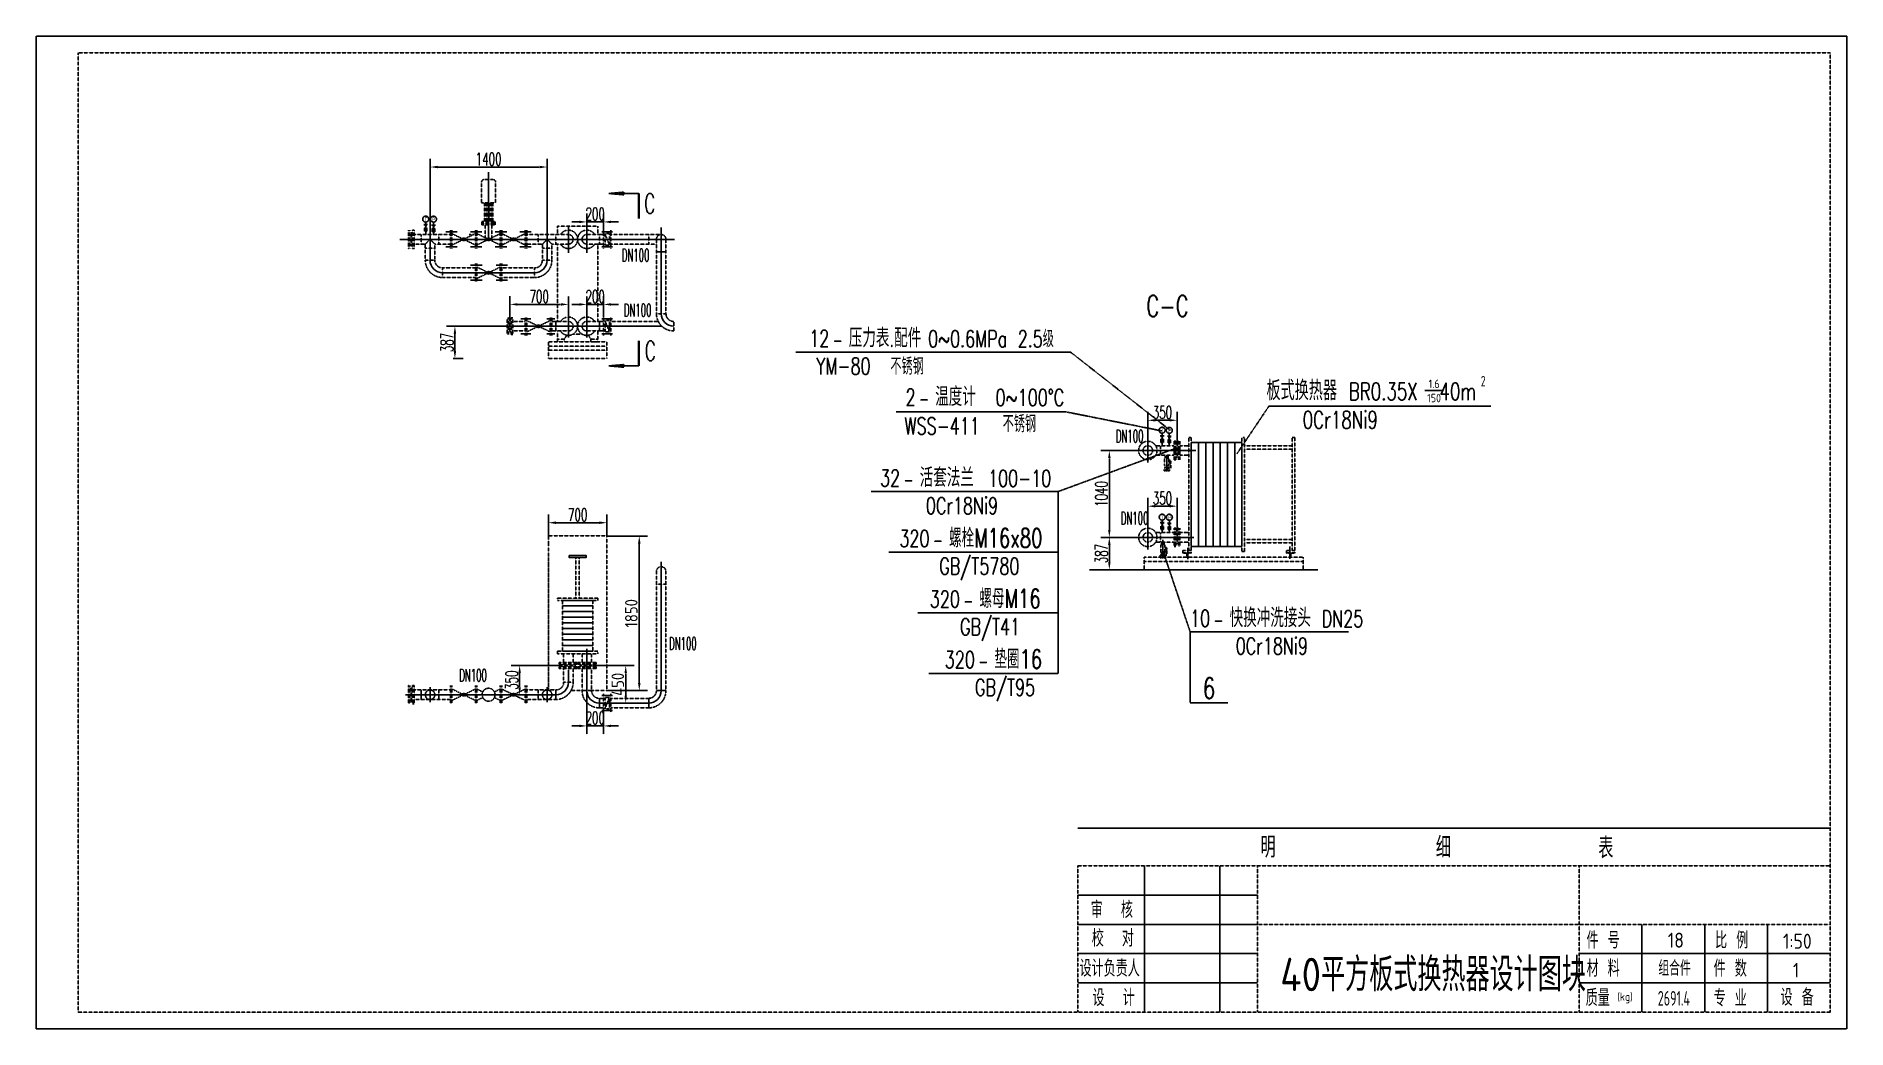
# Model space of a CAD drawing. Extents: x -4180 to 17478, y -3480 to 8400.
import ezdxf
from ezdxf.enums import TextEntityAlignment as Align

# ---------------------------------------------------------------- set-up
doc = ezdxf.new("R2010")
doc.units = 0
doc.header["$LTSCALE"] = 5
doc.header["$MEASUREMENT"] = 0
for name, pattern in [('CENTER', [2, 1.25, -0.25, 0.25, -0.25]), ('DASHED', [0.75, 0.5, -0.25]), ('PHANTOM', [2.5, 1.25, -0.25, 0.25, -0.25, 0.25, -0.25])]:
    doc.linetypes.add(name, pattern=pattern)
doc.layers.get('DEFPOINTS').update_dxf_attribs({"linetype": 'CONTINUOUS'})
for name, color, linetype in [('1', 1, 'CONTINUOUS'), ('2', 2, 'DASHED'), ('3', 3, 'CENTER'), ('4', 4, 'PHANTOM'), ('DIM', 7, 'CONTINUOUS')]:
    doc.layers.add(name, color=color, linetype=linetype)
doc.styles.add('FS', font='txt', dxfattribs={"width": 0.6, "bigfont": 'fshz'})
doc.styles.add('HZ', font='gbenor.shx', dxfattribs={"bigfont": 'gbcbig.shx'})
doc.styles.get("Standard").update_dxf_attribs({"font": 'gbenor.shx', "bigfont": 'gbcbig.shx'})
doc.dimstyles.new('ISO-25', dxfattribs={"dimtxt": 2.5, "dimasz": 2.5, "dimexe": 1.25, "dimexo": 0.625, "dimtad": 1, "dimdsep": 46, "dimtxsty": 'Standard', "dimcen": 2.5, "dimadec": 0, "dimazin": 0, "dimtfac": 1, "dimtmove": 0, "dimatfit": 3, "dimfxl": 1, "dimarcsym": 0})

msp = doc.modelspace()

# ---------------------------------------------------------------- texts
at = {"layer": '2', "style": 'FS', "width": 0.6}
for p in [(3159.4, 6277.5), (3166.5, 4514)]:
    msp.add_text('C', height=240, dxfattribs=at).set_placement(p, align=Align.CENTER)
at = {"layer": '3'}
for s, height, style, width, p in [('T', 50, 'HZ', 0.8, (465.4, 6180.5)), ('P', 50, 'HZ', 0.8, (558.8, 6180.5)), ('DN100', 150, 'FS', 0.5, (2824.6, 5704.5)), ('DN100', 150, 'FS', 0.5, (2848.9, 5046.7)), ('DN100', 150, 'FS', 0.5, (8734.5, 3538.7)), ('T', 50, 'HZ', 0.8, (9276.1, 3653.2)), ('P', 50, 'HZ', 0.8, (9361.1, 3653.2)), ('DN100', 150, 'FS', 0.5, (8793.6, 2556.1)), ('T', 50, 'HZ', 0.8, (9276.8, 2613.2)), ('P', 50, 'HZ', 0.8, (9361.8, 2613.2)), ('DN100', 150, 'FS', 0.5, (3390.2, 1056.3)), ('DN100', 150, 'FS', 0.5, (879.8, 676.2))]:
    msp.add_text(s, height=height, dxfattribs=dict(at, style=style, width=width)).set_placement(p)
for s, height, style, width, p in [('C-C', 250, 'FS', 0.7, (9352.9, 5047)), ('2', 125, 'HZ', 0.8, (13128.9, 4208.3)), ('6', 250, 'FS', 0.7, (9849, 471.5))]:
    msp.add_text(s, height=height, dxfattribs=dict(at, style=style, width=width)).set_placement(p, align=Align.CENTER)
at = {"layer": '3', "style": 'HZ'}
for s, height, p in [('明', 250, (10556.6, -1430.5)), ('细', 250, (12652.6, -1434)), ('表', 250, (14596.1, -1439.5)), ('审  核', 200, (8687.6, -2154.9)), ('校  对', 200, (8699.1, -2495.8)), ('设  计', 200, (8708, -3208.4)), ('质量', 200, (14499.1, -3208.2)), ('(kg)', 98, (14825.7, -3145.4))]:
    msp.add_text(s, height=height, dxfattribs=at).set_placement(p, align=Align.CENTER)
for s, p in [('件 号', (14365.3, -2519.4)), ('比 例', (15902.7, -2519.4)), ('设计负责人', (8300.9, -2855.9)), ('材 料', (14365.3, -2857.3)), ('件 数', (15885.8, -2857.3)), ('专 业', (15885.8, -3212.1)), ('设 备', (16685.9, -3203))]:
    msp.add_text(s, height=200, dxfattribs=at).set_placement(p)
at = {"layer": '3', "char_height": 101.25, "attachment_point": 5}
for s, insert in [('150', (12541.9, 4069.1)), ('1.6', (12541.9, 4239.5))]:
    msp.add_mtext(s, dxfattribs=dict(at, insert=insert))

# ---------------------------------------------------------------- blocks, each defined once
blk = doc.blocks.new('*D24')
at = {"layer": '3', "color": 0, "lineweight": -2}
for p, q in [((532, 5969), (532, 6934)), ((1932, 5969), (1932, 6934)), ((622, 6834), (1842, 6834))]:
    blk.add_line(p, q, dxfattribs=at)
at = {"layer": '3', "color": 0}
for points in [[(622, 6849), (622, 6819), (532, 6834)], [(1842, 6849), (1842, 6819), (1932, 6834)]]:
    blk.add_solid(points, dxfattribs=at)
at = {"layer": 'DEFPOINTS', "color": 0}
for p in [(1932, 6834), (532, 5969), (1932, 5969)]:
    blk.add_point(p, dxfattribs=at)
at = {"layer": '3', "color": 0, "insert": (1232, 6929), "char_height": 150, "attachment_point": 5, "style": 'FS'}
blk.add_mtext('1400', dxfattribs=at)
blk = doc.blocks.new('*D25')
at = {"layer": '3', "color": 0, "lineweight": -2}
for p, q in [((1473, 4929), (729, 4929)), ((829, 4632), (829, 4839)), ((808, 4542), (929, 4542))]:
    blk.add_line(p, q, dxfattribs=at)
at = {"layer": '3', "color": 0}
for points in [[(814, 4839), (844, 4839), (829, 4929)], [(814, 4632), (844, 4632), (829, 4542)]]:
    blk.add_solid(points, dxfattribs=at)
at = {"layer": 'DEFPOINTS', "color": 0}
for p in [(829, 4929), (1473, 4929), (808, 4542)]:
    blk.add_point(p, dxfattribs=at)
at = {"layer": '3', "color": 0, "insert": (734, 4735), "char_height": 150, "attachment_point": 5, "rotation": 90, "style": 'FS'}
blk.add_mtext('387', dxfattribs=at)
blk = doc.blocks.new('*D26')
at = {"layer": '3', "color": 0, "lineweight": -2}
for p, q in [((1487, 4998), (1487, 5290)), ((2187, 5067), (2187, 5290)), ((1577, 5190), (2097, 5190))]:
    blk.add_line(p, q, dxfattribs=at)
at = {"layer": '3', "color": 0}
for points in [[(1577, 5205), (1577, 5175), (1487, 5190)], [(2097, 5205), (2097, 5175), (2187, 5190)]]:
    blk.add_solid(points, dxfattribs=at)
at = {"layer": 'DEFPOINTS', "color": 0}
for p in [(1487, 4998), (2187, 5190), (2187, 5067)]:
    blk.add_point(p, dxfattribs=at)
at = {"layer": '3', "color": 0, "insert": (1837, 5285), "char_height": 150, "attachment_point": 5, "style": 'FS'}
blk.add_mtext('700', dxfattribs=at)
blk = doc.blocks.new('*D27')
at = {"layer": '3', "color": 0, "lineweight": -2}
for p, q in [((2317, 6177), (2227, 6177)), ((2407, 6120), (2407, 6277)), ((2407, 6177), (2606, 6177)), ((2606, 6079), (2606, 6277)), ((2696, 6177), (2786, 6177))]:
    blk.add_line(p, q, dxfattribs=at)
at = {"layer": '3', "color": 0}
for points in [[(2317, 6192), (2317, 6162), (2407, 6177)], [(2696, 6192), (2696, 6162), (2606, 6177)]]:
    blk.add_solid(points, dxfattribs=at)
at = {"layer": 'DEFPOINTS', "color": 0}
for p in [(2407, 6120), (2606, 6177), (2606, 6079)]:
    blk.add_point(p, dxfattribs=at)
at = {"layer": '3', "color": 0, "insert": (2507, 6272), "char_height": 150, "attachment_point": 5, "style": 'FS'}
blk.add_mtext('200', dxfattribs=at)
blk = doc.blocks.new('*D28')
at = {"layer": '3', "color": 0, "lineweight": -2}
for p, q in [((2407, 5067), (2407, 5290)), ((2606, 5039), (2606, 5290)), ((2317, 5190), (2227, 5190)), ((2407, 5190), (2606, 5190)), ((2696, 5190), (2786, 5190))]:
    blk.add_line(p, q, dxfattribs=at)
at = {"layer": '3', "color": 0}
for points in [[(2317, 5205), (2317, 5175), (2407, 5190)], [(2696, 5205), (2696, 5175), (2606, 5190)]]:
    blk.add_solid(points, dxfattribs=at)
at = {"layer": 'DEFPOINTS', "color": 0}
for p in [(2407, 5067), (2606, 5190), (2606, 5039)]:
    blk.add_point(p, dxfattribs=at)
at = {"layer": '3', "color": 0, "insert": (2507, 5285), "char_height": 150, "attachment_point": 5, "style": 'FS'}
blk.add_mtext('200', dxfattribs=at)
blk = doc.blocks.new('*D29')
at = {"layer": '3', "color": 0, "lineweight": -2}
for p, q in [((1947, 2418), (1947, 2677)), ((2647, 2418), (2647, 2677)), ((2037, 2577), (2557, 2577))]:
    blk.add_line(p, q, dxfattribs=at)
at = {"layer": '3', "color": 0}
for points in [[(2037, 2592), (2037, 2562), (1947, 2577)], [(2557, 2592), (2557, 2562), (2647, 2577)]]:
    blk.add_solid(points, dxfattribs=at)
at = {"layer": 'DEFPOINTS', "color": 0}
for p in [(1947, 2418), (2647, 2577), (2647, 2418, 0)]:
    blk.add_point(p, dxfattribs=at)
at = {"layer": '3', "color": 0, "insert": (2297, 2672), "char_height": 150, "attachment_point": 5, "style": 'FS'}
blk.add_mtext('700', dxfattribs=at)
blk = doc.blocks.new('*D30')
at = {"layer": '3', "color": 0, "lineweight": -2}
for p, q in [((2407, 568), (2407, 45)), ((2606, 308), (2606, 45)), ((2317, 145), (2227, 145)), ((2407, 145), (2606, 145)), ((2696, 145), (2786, 145))]:
    blk.add_line(p, q, dxfattribs=at)
at = {"layer": '3', "color": 0}
for points in [[(2317, 160), (2317, 130), (2407, 145)], [(2696, 160), (2696, 130), (2606, 145)]]:
    blk.add_solid(points, dxfattribs=at)
at = {"layer": 'DEFPOINTS', "color": 0}
for p in [(2407, 568), (2606, 308), (2606, 145)]:
    blk.add_point(p, dxfattribs=at)
at = {"layer": '3', "color": 0, "insert": (2507, 240), "char_height": 150, "attachment_point": 5, "style": 'FS'}
blk.add_mtext('200', dxfattribs=at)
blk = doc.blocks.new('*D22')
at = {"layer": '3', "color": 0, "lineweight": -2}
for p, q in [((2108, 868), (1503, 868)), ((1603, 778), (1603, 608)), ((1603, 518), (1503, 518))]:
    blk.add_line(p, q, dxfattribs=at)
at = {"layer": '3', "color": 0}
for points in [[(1588, 778), (1618, 778), (1603, 868)], [(1588, 608), (1618, 608), (1603, 518)]]:
    blk.add_solid(points, dxfattribs=at)
at = {"layer": 'DEFPOINTS', "color": 0}
for p in [(2108, 868), (1603, 518), (1603, 518)]:
    blk.add_point(p, dxfattribs=at)
at = {"layer": '3', "color": 0, "insert": (1508, 693), "char_height": 150, "attachment_point": 5, "rotation": 90, "style": 'FS'}
blk.add_mtext('350', dxfattribs=at)
blk = doc.blocks.new('*D23')
at = {"layer": '3', "lineweight": -3}
for p, q in [((2486, 868), (2972, 868)), ((2872, 508), (2872, 778)), ((2820, 418), (2972, 418))]:
    blk.add_line(p, q, dxfattribs=at)
at = {"layer": '3'}
for points in [[(2857, 778), (2887, 778), (2872, 868)], [(2857, 508), (2887, 508), (2872, 418)]]:
    blk.add_solid(points, dxfattribs=at)
at = {"layer": 'DEFPOINTS', "color": 0}
for p in [(2486, 868), (2872, 868), (2820, 418)]:
    blk.add_point(p, dxfattribs=at)
at = {"layer": '3', "insert": (2777, 643), "char_height": 150, "attachment_point": 5, "rotation": 90, "style": 'HZ'}
blk.add_mtext('450', dxfattribs=at)
blk = doc.blocks.new('*D31')
at = {"layer": '3', "lineweight": -3}
for p, q in [((2647, 2418), (3134, 2418)), ((3034, 658), (3034, 2328)), ((2647, 568), (3134, 568))]:
    blk.add_line(p, q, dxfattribs=at)
at = {"layer": '3'}
for points in [[(3019, 2328), (3049, 2328), (3034, 2418)], [(3019, 658), (3049, 658), (3034, 568)]]:
    blk.add_solid(points, dxfattribs=at)
at = {"layer": 'DEFPOINTS', "color": 0}
for p in [(2647, 2418), (3034, 2418), (2647, 568)]:
    blk.add_point(p, dxfattribs=at)
at = {"layer": '3', "insert": (2939, 1493), "char_height": 150, "attachment_point": 5, "rotation": 90, "style": 'HZ'}
blk.add_mtext('1850', dxfattribs=at)
blk = doc.blocks.new('LSLUD51')
at = {"layer": '3', "style": 'FS', "width": 0.7}
blk.add_attdef('数量', text='', height=4, dxfattribs=at).set_placement((-0.99, 1.25), align=Align.RIGHT)
at = {"layer": '3', "style": 'HZ'}
blk.add_attdef('型号', (3.7, 1.13), '', height=4.5, dxfattribs=at)
at = {"layer": '3', "style": 'FS', "width": 0.7}
blk.add_attdef('厚', (23.54, 1.16), '', height=4, dxfattribs=at)
blk.add_attdef('材料', text='', height=4, dxfattribs=at).set_placement((17.57, -5.38), align=Align.CENTER)
at = {"layer": '3', "style": 'HZ'}
for tag, p, flags in [('附注2', (31.56, -6.33), 3), ('附注', (31.32, -11.78), 1)]:
    blk.add_attdef(tag, p, '', height=4, dxfattribs=dict(at, flags=flags))
at = {"layer": '3', "style": 'HZ', "width": 0.7, "flags": 1}
blk.add_attdef('图号或标准号', (42.82, -6), '', height=3.2, dxfattribs=at)
blk = doc.blocks.new('LSLUD4')
at = {"layer": '3'}
blk.add_text('-', height=4, dxfattribs=at).set_placement((5.62, 1))
at = {"layer": '3', "style": 'FS', "width": 0.7}
blk.add_attdef('数量', text='', height=4, dxfattribs=at).set_placement((4.76, 1.25), align=Align.RIGHT)
at = {"layer": '3', "style": 'HZ'}
blk.add_attdef('型号', (9.44, 1.13), '', height=4.5, dxfattribs=at)
at = {"layer": '3', "style": 'FS', "width": 0.7}
blk.add_attdef('厚', (25.79, 1.16), '', height=4, dxfattribs=at)
blk.add_attdef('材料', text='', height=4, dxfattribs=at).set_placement((19.54, -5.38), align=Align.CENTER)
at = {"layer": '3', "style": 'HZ'}
for tag, p, flags in [('附注2', (31.56, -6.33), 3), ('附注', (31.32, -11.78), 1)]:
    blk.add_attdef(tag, p, '', height=4, dxfattribs=dict(at, flags=flags))
at = {"layer": '3', "style": 'HZ', "width": 0.7, "flags": 1}
blk.add_attdef('图号或标准号', (42.82, -6), '', height=3.2, dxfattribs=at)
blk = doc.blocks.new('*D32')
at = {"layer": '3', "color": 0, "lineweight": -2}
for p, q in [((8966, 2401), (8557, 2401)), ((8657, 2311), (8657, 2104)), ((8419, 2014), (8757, 2014))]:
    blk.add_line(p, q, dxfattribs=at)
at = {"layer": '3', "color": 0}
for points in [[(8642, 2311), (8672, 2311), (8657, 2401)], [(8642, 2104), (8672, 2104), (8657, 2014)]]:
    blk.add_solid(points, dxfattribs=at)
at = {"layer": 'DEFPOINTS', "color": 0}
for p in [(8966, 2401), (8419, 2014), (8657, 2014)]:
    blk.add_point(p, dxfattribs=at)
at = {"layer": '3', "color": 0, "insert": (8562, 2208), "char_height": 150, "attachment_point": 5, "rotation": 90, "style": 'FS'}
blk.add_mtext('387', dxfattribs=at)
blk = doc.blocks.new('*D33')
at = {"layer": '3', "color": 0, "lineweight": -2}
for p, q in [((8929, 3441), (8557, 3441)), ((8657, 2491), (8657, 3351)), ((8966, 2401), (8557, 2401))]:
    blk.add_line(p, q, dxfattribs=at)
at = {"layer": '3', "color": 0}
for points in [[(8642, 3351), (8672, 3351), (8657, 3441)], [(8642, 2491), (8672, 2491), (8657, 2401)]]:
    blk.add_solid(points, dxfattribs=at)
at = {"layer": 'DEFPOINTS', "color": 0}
for p in [(8657, 3441), (8929, 3441), (8966, 2401)]:
    blk.add_point(p, dxfattribs=at)
at = {"layer": '3', "color": 0, "insert": (8562, 2921), "char_height": 150, "attachment_point": 5, "rotation": 90, "style": 'FS'}
blk.add_mtext('1040', dxfattribs=at)
blk = doc.blocks.new('lslud3ya')
at = {"layer": '3'}
blk.add_text('-', height=4, dxfattribs=at).set_placement((9.12, 1.02))
at = {"layer": '3', "style": 'FS', "width": 0.7}
blk.add_attdef('数量', text='', height=4, dxfattribs=at).set_placement((8.26, 1.27), align=Align.RIGHT)
at = {"layer": '3', "style": 'HZ'}
blk.add_attdef('型号', (12.94, 1.15), '', height=4.5, dxfattribs=at)
at = {"layer": '3', "style": 'FS', "width": 0.7}
for tag, p in [('厚', (27.39, 1.18)), ('材料', (20.39, -5.4))]:
    blk.add_attdef(tag, p, '', height=4, dxfattribs=at)
blk.add_attdef('图号或标准号', text='', height=4, dxfattribs=at).set_placement((9.18, -5.36), align=Align.CENTER)
at = {"layer": '3', "style": 'HZ'}
for tag, p, flags in [('附注2', (33.56, -6.32), 3), ('附注', (33.32, -11.76), 1)]:
    blk.add_attdef(tag, p, '', height=4, dxfattribs=dict(at, flags=flags))
blk = doc.blocks.new('bzjl2')
at = {"layer": '3'}
blk.add_text('-', height=4, dxfattribs=at).set_placement((5.62, 1.02))
at = {"layer": '3', "style": 'FS', "width": 0.7}
blk.add_attdef('数量', text='', height=4, dxfattribs=at).set_placement((4.76, 1.27), align=Align.RIGHT)
blk.add_attdef('型号', (9.44, 1.15), '', height=4.5, dxfattribs=at)
blk.add_attdef('图号或标准号', text='', height=4, dxfattribs=at).set_placement((16.68, -5.36), align=Align.CENTER)
at = {"layer": '3', "style": 'HZ'}
for tag, p, flags in [('材料', (28.26, -5.48), 1), ('单件重(KG)', (34.96, -5.48), 1), ('总重(KG)', (34.99, -11.64), 1), ('附注2', (35.43, -17.6), 3)]:
    blk.add_attdef(tag, p, '', height=4, dxfattribs=dict(at, flags=flags))
blk = doc.blocks.new('bzjm2')
at = {"layer": '3'}
blk.add_text('-', height=4, dxfattribs=at).set_placement((5.62, 1.02))
at = {"layer": '3', "style": 'FS', "width": 0.7}
blk.add_attdef('数量', text='', height=4, dxfattribs=at).set_placement((4.76, 1.27), align=Align.RIGHT)
blk.add_attdef('型号', (9.44, 1.15), '', height=4.5, dxfattribs=at)
blk.add_attdef('图号或标准号', text='', height=4, dxfattribs=at).set_placement((11.98, -5.36), align=Align.CENTER)
at = {"layer": '3', "style": 'HZ'}
for tag, p, flags in [('材料', (23.56, -5.48), 1), ('单件重(KG)', (30.26, -5.48), 1), ('总重(KG)', (30.29, -11.64), 1), ('附注2', (30.73, -17.6), 3)]:
    blk.add_attdef(tag, p, '', height=4, dxfattribs=dict(at, flags=flags))
blk = doc.blocks.new('bzjd2')
at = {"layer": '3'}
blk.add_text('-', height=4, dxfattribs=at).set_placement((5.62, 1.02))
at = {"layer": '3', "style": 'FS', "width": 0.7}
blk.add_attdef('数量', text='', height=4, dxfattribs=at).set_placement((4.76, 1.27), align=Align.RIGHT)
blk.add_attdef('型号', (9.44, 1.15), '', height=4.5, dxfattribs=at)
blk.add_attdef('图号或标准号', text='', height=4, dxfattribs=at).set_placement((11.98, -5.36), align=Align.CENTER)
at = {"layer": '3', "style": 'HZ'}
for tag, p, flags in [('材料', (23.56, -5.48), 1), ('单件重(KG)', (30.26, -5.48), 1), ('总重(KG)', (30.29, -11.64), 1), ('附注2', (30.73, -17.6), 3)]:
    blk.add_attdef(tag, p, '', height=4, dxfattribs=dict(at, flags=flags))
blk = doc.blocks.new('*D34')
at = {"layer": '3', "color": 0, "lineweight": -2}
for p, q in [((9117, 3617), (9117, 3903)), ((9467, 3520), (9467, 3903)), ((9207, 3803), (9377, 3803))]:
    blk.add_line(p, q, dxfattribs=at)
at = {"layer": '3', "color": 0}
for points in [[(9207, 3818), (9207, 3788), (9117, 3803)], [(9377, 3818), (9377, 3788), (9467, 3803)]]:
    blk.add_solid(points, dxfattribs=at)
at = {"layer": 'DEFPOINTS', "color": 0}
for p in [(9467, 3803), (9117, 3617), (9467, 3520)]:
    blk.add_point(p, dxfattribs=at)
at = {"layer": '3', "color": 0, "insert": (9292, 3898), "char_height": 150, "attachment_point": 5, "style": 'FS'}
blk.add_mtext('350', dxfattribs=at)
blk = doc.blocks.new('*D35')
at = {"layer": '3', "color": 0, "lineweight": -2}
for p, q in [((9117, 2577), (9117, 2875)), ((9467, 2480), (9467, 2875)), ((9377, 2775), (9207, 2775))]:
    blk.add_line(p, q, dxfattribs=at)
at = {"layer": '3', "color": 0}
for points in [[(9207, 2790), (9207, 2760), (9117, 2775)], [(9377, 2790), (9377, 2760), (9467, 2775)]]:
    blk.add_solid(points, dxfattribs=at)
at = {"layer": 'DEFPOINTS', "color": 0}
for p in [(9117, 2775), (9117, 2577), (9467, 2480)]:
    blk.add_point(p, dxfattribs=at)
at = {"layer": '3', "color": 0, "insert": (9292, 2870), "char_height": 150, "attachment_point": 5, "style": 'FS'}
blk.add_mtext('350', dxfattribs=at)
blk = doc.blocks.new('lslud5Ya')
at = {"layer": '3'}
blk.add_text('-', height=4, dxfattribs=at).set_placement((6.62, 1.02))
at = {"layer": '3', "style": 'FS', "width": 0.7}
blk.add_attdef('数量', text='', height=4, dxfattribs=at).set_placement((5.76, 1.27), align=Align.RIGHT)
at = {"layer": '3', "style": 'HZ'}
blk.add_attdef('型号', (10.44, 1.15), '', height=4.5, dxfattribs=at)
at = {"layer": '3', "style": 'FS', "width": 0.7}
for tag, p in [('厚', (29.39, 1.18)), ('材料', (20.39, -5.4))]:
    blk.add_attdef(tag, p, '', height=4, dxfattribs=at)
blk.add_attdef('图号或标准号', text='', height=4, dxfattribs=at).set_placement((9.18, -5.36), align=Align.CENTER)
at = {"layer": '3', "style": 'HZ'}
for tag, p, flags in [('附注2', (33.56, -6.32), 3), ('附注', (33.32, -11.76), 1)]:
    blk.add_attdef(tag, p, '', height=4, dxfattribs=dict(at, flags=flags))
blk = doc.blocks.new('tbtll3')
at = {"layer": '3', "style": 'HZ'}
for tag, height, p in [('图纸编号', 5.04, (-35.29, 24.63)), ('版次', 3, (-3.97, 22.59)), ('件号', 3.6, (-36.89, 15.41)), ('比例', 3.6, (-7.83, 15.17)), ('图纸名称', 8, (-94.98, 5)), ('设计人', 4, (-150.05, 8.38)), ('材料', 3.6, (-37.2, 8.72)), ('数量', 3.5, (-8.13, 8.29))]:
    blk.add_attdef(tag, text='', height=height, dxfattribs=at).set_placement(p, align=Align.CENTER)
at = {"layer": '3', "width": 0.7, "flags": 3}
blk.add_attdef('附注2', text='', height=3.5, dxfattribs=at).set_placement((-12.47, 22.51), align=Align.CENTER)
at = {"layer": '3', "style": 'HZ', "flags": 1}
blk.add_attdef('图幅(甲)', (-75.72, 7.71), '', height=4, dxfattribs=at)
at = {"layer": '3', "style": 'HZ', "width": 0.7}
blk.add_attdef('单件重(KG)', text='', height=3.5, dxfattribs=at).set_placement((-37.36, 1.55), align=Align.CENTER)

# ---------------------------------------------------------------- dimensions: what is measured, and where the dimension line sits
at = {"layer": '3'}
for base, p1, p2, picture, middle in [((1931.6, 6833.7), (531.6, 5968.7), (1931.6, 5968.7), '*D24', (1231.6, 6928.7)), ((2606.4, 6177.2), (2406.6, 6119.5), (2606.4, 6078.7), '*D27', (2506.5, 6272.2)), ((2186.6, 5190.1), (1486.6, 4997.7), (2186.6, 5067.1), '*D26', (1836.6, 5285.1)), ((2606.4, 5190.1), (2406.6, 5067.1), (2606.4, 5038.7), '*D28', (2506.5, 5285.1)), ((2606.4, 144.5), (2406.6, 568.1), (2606.4, 308.1), '*D30', (2506.5, 239.5))]:
    dim = msp.add_linear_dim(base=base, p1=p1, p2=p2, dimstyle='ISO-25', override={"dimscale": 50, "dimtxt": 3, "dimasz": 1.8, "dimexe": 2, "dimexo": 0, "dimgap": 0.4, "dimdec": 0, "dimtxsty": 'FS', "dimcen": 0, "dimtdec": 0, "dimtix": 1}, dxfattribs=at)
    dim.commit()
    dim.dimension.update_dxf_attribs({"geometry": picture, "text_midpoint": middle})
for base, p1, p2, angle, override, picture, middle in [((829.2, 4928.7), (807.5, 4541.7), (1473.3, 4928.7), 90, {"dimscale": 50, "dimtxt": 3, "dimasz": 1.8, "dimexe": 2, "dimexo": 0, "dimgap": 0.4, "dimdec": 0, "dimtxsty": 'FS', "dimcen": 0, "dimtdec": 0, "dimtix": 1}, '*D25', (734.2, 4735.2)), ((9467.5, 3803.1), (9117.5, 3616.9), (9467.5, 3520.4), 180, {"dimscale": 50, "dimtxt": 3, "dimasz": 1.8, "dimexe": 2, "dimexo": 0, "dimgap": 0.4, "dimdec": 0, "dimtxsty": 'FS', "dimcen": 0, "dimtdec": 0, "dimtix": 1}, '*D34', (9292.5, 3898.1)), ((8657, 3441.4), (8966.2, 2401.4), (8929, 3441.4), 90, {"dimscale": 50, "dimtxt": 3, "dimasz": 1.8, "dimexe": 2, "dimexo": 0, "dimgap": 0.4, "dimdec": 0, "dimtxsty": 'FS', "dimcen": 0, "dimtdec": 0, "dimtix": 1}, '*D33', (8562, 2921.4)), ((9117.5, 2774.6), (9467.5, 2480.4), (9117.5, 2576.9), 180, {"dimscale": 50, "dimtxt": 3, "dimasz": 1.8, "dimexe": 2, "dimexo": 0, "dimgap": 0.4, "dimdec": 0, "dimtxsty": 'FS', "dimcen": 0, "dimtdec": 0, "dimtix": 1}, '*D35', (9292.5, 2869.6)), ((2646.6, 2577.1), (1946.6, 2418.2), (2646.6, 2418.2, 0), 180, {"dimscale": 50, "dimtxt": 3, "dimasz": 1.8, "dimexe": 2, "dimexo": 0, "dimgap": 0.4, "dimdec": 0, "dimtxsty": 'FS', "dimcen": 0, "dimtdec": 0, "dimtix": 1}, '*D29', (2296.6, 2672.1)), ((3034, 2418.2), (2646.6, 568.2), (2646.6, 2418.2), 90, {"dimscale": 50, "dimtxt": 3, "dimasz": 1.8, "dimexe": 2, "dimexo": 0, "dimgap": 0.4, "dimdec": 0, "dimtxsty": 'HZ', "dimclrd": 256, "dimclre": 256, "dimclrt": 256, "dimadec": 4, "dimazin": 3, "dimtdec": 0, "dimlwd": 65533, "dimlwe": 65533}, '*D31', (2939, 1493.2)), ((8657, 2014.4), (8966.2, 2401.4), (8418.9, 2014.4), 90, {"dimscale": 50, "dimtxt": 3, "dimasz": 1.8, "dimexe": 2, "dimexo": 0, "dimgap": 0.4, "dimdec": 0, "dimtxsty": 'FS', "dimcen": 0, "dimtdec": 0, "dimtix": 1}, '*D32', (8562, 2207.9)), ((1602.7, 518.2), (2107.6, 868.2), (1602.7, 518.2), 270, {"dimscale": 50, "dimtxt": 3, "dimasz": 1.8, "dimexe": 2, "dimexo": 0, "dimgap": 0.4, "dimdec": 0, "dimtxsty": 'FS', "dimcen": 0, "dimtdec": 0, "dimtix": 1}, '*D22', (1507.7, 693.2)), ((2872.2, 868.2), (2819.9, 418.1), (2485.6, 868.2), 90, {"dimscale": 50, "dimtxt": 3, "dimasz": 1.8, "dimexe": 2, "dimexo": 0, "dimgap": 0.4, "dimdec": 0, "dimtxsty": 'HZ', "dimclrd": 256, "dimclre": 256, "dimclrt": 256, "dimadec": 4, "dimazin": 3, "dimtdec": 0, "dimlwd": 65533, "dimlwe": 65533}, '*D23', (2777.2, 643.2))]:
    dim = msp.add_linear_dim(base=base, p1=p1, p2=p2, angle=angle, dimstyle='ISO-25', override=override, dxfattribs=at)
    dim.commit()
    dim.dimension.update_dxf_attribs({"geometry": picture, "text_midpoint": middle})

# ---------------------------------------------------------------- linework, layer by layer
at = {"layer": '1'}
for p, q in [((1231.6, 5968.7), (1231.6, 6771.3)), ((2186.6, 5807.7), (2186.6, 6119.5)), ((2406.6, 5807.7), (2406.6, 6119.5)), ((3296.6, 6111.3), (3296.6, 5078.7)), ((2444.5, 5968.7), (171, 5968.7)), ((531.6, 5718.7), (531.6, 5968.7)), ((856.9, 6058.7), (718.9, 6058.7)), ((856.9, 5878.7), (718.9, 5878.7)), ((1151.6, 6058.7), (1013.6, 6058.7)), ((1151.6, 5878.7), (1013.6, 5878.7)), ((1449.6, 6058.7), (1311.6, 6058.7)), ((1449.6, 5878.7), (1311.6, 5878.7)), ((1741.9, 6058.7), (1603.9, 6058.7)), ((1741.9, 5878.7), (1603.9, 5878.7)), ((1931.6, 5718.7), (1931.6, 5968.7)), ((2013.9, 5968.7), (3453.6, 5968.7)), ((2712.7, 6058.7), (2588.1, 6058.7)), ((2712.7, 5878.7), (2588.1, 5878.7)), ((1154.9, 5658.7), (1016.9, 5658.7)), ((1458.8, 5658.7), (1320.8, 5658.7)), ((1781.6, 5568.7), (681.6, 5568.7)), ((1154.9, 5478.7), (1016.9, 5478.7)), ((1458.8, 5478.7), (1320.8, 5478.7)), ((1736.5, 5018.7), (1619.1, 5018.7)), ((2025.3, 5018.7), (1929.8, 5018.7)), ((2186.6, 4794.1), (2186.6, 5067.1)), ((2406.6, 4794.1), (2406.6, 5067.1)), ((2712.7, 5018.7), (2588.1, 5018.7)), ((2458.2, 4928.7), (1473.3, 4928.7)), ((1736.5, 4838.7), (1619.1, 4838.7)), ((2025.3, 4838.7), (1929.8, 4838.7)), ((3304, 4928.7), (2001, 4928.7)), ((2712.7, 4838.7), (2588.1, 4838.7)), ((9117.5, 3297), (9117.5, 3616.9)), ((9693.2, 3441.4), (8929, 3441.4)), ((9342.9, 3198.4), (9342.9, 3384.4)), ((9367.7, 3306.4), (9400.7, 3306.4)), ((9407.5, 3441.4), (9667.8, 3441.4)), ((8966.2, 2401.4), (9667.8, 2401.4)), ((9117.5, 2257), (9117.5, 2576.9)), ((9296.3, 2158.4), (9296.3, 2373.3)), ((9321.1, 2266.4), (9354.1, 2266.4)), ((9597.5, 2139.2), (9597.5, 2274.9)), ((10814.5, 2143.2), (10814.5, 2290.5)), ((3296.6, 568.1), (3296.6, 2108.4)), ((2406.6, 802.7), (2406.6, 1068.9)), ((2186.6, 818.2), (2186.6, 668.2)), ((2406.6, 818.2), (2406.6, 568.1)), ((2036.6, 518.2), (237, 518.2)), ((531.6, 607.7), (531.6, 429.6)), ((1956.6, 518.2), (1751.6, 518.2)), ((1931.6, 607.7), (1931.6, 429.6)), ((2712.7, 508.1), (2588.1, 508.1)), ((2556.6, 418.1), (3146.6, 418.1)), ((2712.7, 328.1), (2588.1, 328.1))]:
    msp.add_line(p, q, dxfattribs=at)
for centre, start, end in [((681.6, 5718.7), 180, 270), ((1781.6, 5718.7), 270, 0), ((3446.6, 5078.7), 180, 270), ((2036.6, 668.2), 270, 0), ((2556.6, 568.1), 180, 270), ((3146.6, 568.1), 270, 0)]:
    msp.add_arc(centre, 150, start, end, dxfattribs=at)
at = {"layer": '2'}
for p, q in [((17278.3, 8200), (-3679.7, 8200)), ((-3679.7, 8200), (-3679.7, -3280)), ((17278.3, -3280), (17278.3, 8200)), ((1147.6, 6403.9), (1147.6, 6653.9)), ((1177.6, 6683.9), (1285.6, 6683.9)), ((1315.6, 6403.9), (1315.6, 6653.9)), ((1147.6, 6403.9), (1315.6, 6403.9)), ((1181.6, 6183.9), (1181.6, 6403.9)), ((1201.6, 6183.9), (1201.6, 6403.9)), ((1221.6, 6183.9), (1221.6, 6403.9)), ((1241.6, 6183.9), (1241.6, 6403.9)), ((1261.6, 6183.9), (1261.6, 6403.9)), ((1281.6, 6183.9), (1281.6, 6403.9)), ((272.6, 5858.7), (272.6, 6078.7)), ((272.6, 6078.7), (290.6, 6078.7)), ((290.6, 6078.7), (290.6, 5858.7)), ((340.6, 6078.7), (322.6, 6078.7)), ((322.6, 6078.7), (322.6, 5858.7)), ((340.6, 5858.7), (340.6, 6078.7)), ((775.6, 5858.7), (775.6, 6078.7)), ((793.6, 5858.7), (793.6, 6078.7)), ((1073.6, 5858.7), (1073.6, 6078.7)), ((1091.6, 5858.7), (1091.6, 6078.7)), ((1151.6, 6143.9), (1151.6, 6183.9)), ((1151.6, 6183.9), (1311.6, 6183.9)), ((1151.6, 6163.9), (1311.6, 6163.9)), ((1151.6, 6143.9), (1311.6, 6143.9)), ((1191.6, 6143.9), (1191.6, 5988.1)), ((1271.6, 6143.9), (1271.6, 5988.1)), ((1311.6, 6143.9), (1311.6, 6183.9)), ((1371.6, 5858.7), (1371.6, 6078.7)), ((1389.6, 5858.7), (1389.6, 6078.7)), ((1669.6, 5858.7), (1669.6, 6078.7)), ((1687.6, 5858.7), (1687.6, 6078.7)), ((2056.6, 6025.7), (2056.6, 6125.7)), ((2056.6, 6125.7), (2536.6, 6125.7)), ((2536.6, 6125.7), (2536.6, 6025.7)), ((2606.4, 5858.7), (2606.4, 6078.7)), ((2694.4, 5858.7), (2694.4, 6078.7)), ((290.6, 5858.7), (272.6, 5858.7)), ((306.6, 6047.7), (290.6, 6047.7)), ((306.6, 5889.7), (290.6, 5889.7)), ((306.6, 6047.7), (306.6, 5889.7)), ((306.6, 6047.7), (322.6, 6047.7)), ((306.6, 6047.7), (306.6, 5889.7)), ((306.6, 5889.7), (322.6, 5889.7)), ((322.6, 5858.7), (340.6, 5858.7)), ((775.6, 6025.7), (340.6, 6025.7)), ((340.6, 5911.7), (474.6, 5911.7)), ((426.6, 6025.7), (426.6, 5911.7)), ((474.6, 5911.7), (531.6, 5968.7)), ((474.6, 5718.7), (474.6, 5911.7)), ((588.6, 5863.7), (474.6, 5863.7)), ((531.6, 5968.7), (588.6, 5911.7)), ((588.6, 5911.7), (775.6, 5911.7)), ((588.6, 5911.7), (588.6, 5718.7)), ((636.6, 5911.7), (636.6, 6025.7)), ((1073.6, 6036.7), (793.6, 5900.7)), ((1073.6, 5900.7), (793.6, 6036.7)), ((1051, 6025.7), (1000.6, 6025.7)), ((1371.6, 6036.7), (1091.6, 5900.7)), ((1371.6, 5900.7), (1091.6, 6036.7)), ((1389.6, 6036.7), (1669.6, 5900.7)), ((1389.6, 5900.7), (1669.6, 6036.7)), ((2186.6, 6025.7), (1687.6, 6025.7)), ((1687.6, 5911.7), (1874.6, 5911.7)), ((1826.6, 6025.7), (1826.6, 5911.7)), ((1874.6, 5911.7), (1931.6, 5968.7)), ((1874.6, 5718.7), (1874.6, 5911.7)), ((1988.6, 5863.7), (1874.6, 5863.7)), ((1931.6, 5968.7), (1988.6, 5911.7)), ((1988.6, 5911.7), (2056.6, 5911.7)), ((1988.6, 5911.7), (2186.6, 5911.7)), ((1988.6, 5911.7), (1988.6, 5718.7)), ((2036.6, 6025.7), (2056.6, 6025.7)), ((2036.6, 5911.7), (2036.6, 6025.7)), ((2056.6, 4985.7), (2056.6, 5911.7)), ((2606.4, 6025.7), (2406.6, 6025.7)), ((2406.6, 5911.7), (2606.4, 5911.7)), ((2536.6, 5911.7), (2606.4, 5911.7)), ((2536.6, 5911.7), (2536.6, 4985.7)), ((2556.6, 6025.7), (2606.4, 6025.7)), ((2556.6, 5911.7), (2556.6, 6025.7)), ((2676.4, 6036.7), (2624.4, 6036.7)), ((2624.4, 6036.7), (2624.4, 5900.7)), ((2676.4, 5900.7), (2624.4, 6036.7)), ((2624.4, 5900.7), (2676.4, 5900.7)), ((2676.4, 5900.7), (2676.4, 6036.7)), ((3296.6, 6025.7), (2694.4, 6025.7)), ((2694.4, 5911.7), (3239.6, 5911.7)), ((3146.6, 5911.7), (3146.6, 6025.7)), ((3239.6, 5968.7), (3239.6, 5078.7)), ((3353.6, 5968.7), (3353.6, 5078.7)), ((474.6, 5718.7), (588.6, 5718.7)), ((1073.6, 5458.7), (1073.6, 5678.7)), ((1091.6, 5458.7), (1091.6, 5678.7)), ((1371.6, 5636.7), (1091.6, 5500.7)), ((1371.6, 5500.7), (1091.6, 5636.7)), ((1371.6, 5458.7), (1371.6, 5678.7)), ((1389.6, 5458.7), (1389.6, 5678.7)), ((1988.6, 5718.7), (1874.6, 5718.7)), ((3353.6, 5818.7), (3239.6, 5818.7)), ((1073.6, 5625.7), (681.6, 5625.7)), ((681.6, 5511.7), (681.6, 5625.7)), ((681.6, 5511.7), (1073.6, 5511.7)), ((1781.6, 5625.7), (1389.6, 5625.7)), ((1389.6, 5511.7), (1781.6, 5511.7)), ((1781.6, 5511.7), (1781.6, 5625.7)), ((1452.6, 4828.7), (1452.6, 5028.7)), ((1452.6, 5028.7), (1470.6, 5028.7)), ((1470.6, 5028.7), (1470.6, 4828.7)), ((1486.6, 4997.7), (1470.6, 4997.7)), ((1486.6, 4997.7), (1486.6, 4859.7)), ((1486.6, 4997.7), (1502.6, 4997.7)), ((1486.6, 4997.7), (1486.6, 4859.7)), ((1520.6, 5028.7), (1502.6, 5028.7)), ((1502.6, 5028.7), (1502.6, 4828.7)), ((1520.6, 4828.7), (1520.6, 5028.7)), ((1520.6, 4985.7), (1670.6, 4985.7)), ((1670.6, 4818.7), (1670.6, 5038.7)), ((1688.6, 4818.7), (1688.6, 5038.7)), ((1968.6, 4996.7), (1688.6, 4860.7)), ((1968.6, 4860.7), (1688.6, 4996.7)), ((1968.6, 4818.7), (1968.6, 5038.7)), ((1986.6, 4818.7), (1986.6, 5038.7)), ((1986.6, 4985.7), (2186.6, 4985.7)), ((2036.6, 4985.7), (2056.6, 4985.7)), ((2036.6, 4871.7), (2036.6, 4985.7)), ((2606.4, 4985.7), (2406.6, 4985.7)), ((2556.6, 4985.7), (2606.4, 4985.7)), ((2556.6, 4871.7), (2556.6, 4985.7)), ((2606.4, 4818.7), (2606.4, 5038.7)), ((2676.4, 4996.7), (2624.4, 4996.7)), ((2624.4, 4996.7), (2624.4, 4860.7)), ((2676.4, 4860.7), (2624.4, 4996.7)), ((2676.4, 4860.7), (2676.4, 4996.7)), ((2694.4, 4818.7), (2694.4, 5038.7)), ((3261.7, 4985.7), (2694.4, 4985.7)), ((3239.6, 5078.7), (3353.6, 5078.7)), ((3446.6, 4871.7), (3446.6, 4985.7)), ((1470.6, 4828.7), (1452.6, 4828.7)), ((1486.6, 4859.7), (1470.6, 4859.7)), ((1486.6, 4859.7), (1502.6, 4859.7)), ((1502.6, 4828.7), (1520.6, 4828.7)), ((1520.6, 4871.7), (1670.6, 4871.7)), ((1986.6, 4871.7), (2186.6, 4871.7)), ((2056.6, 4743.7), (2056.6, 4871.7)), ((2056.6, 4773.7), (2136.6, 4773.7)), ((2167.7, 4820.3), (2136.6, 4773.7)), ((2136.6, 4773.7), (2136.6, 4743.7)), ((2351.2, 4833.7), (2242.1, 4833.7)), ((2606.4, 4871.7), (2406.6, 4871.7)), ((2456.6, 4773.7), (2425.5, 4820.3)), ((2456.6, 4743.7), (2456.6, 4773.7)), ((2456.6, 4773.7), (2536.6, 4773.7)), ((2536.6, 4871.7), (2536.6, 4743.7)), ((2556.6, 4871.7), (2606.4, 4871.7)), ((2624.4, 4860.7), (2676.4, 4860.7)), ((1946.6, 4743.7), (1946.6, 4541.7)), ((1946.6, 4743.7), (2646.6, 4743.7)), ((2646.6, 4691.7), (1946.6, 4691.7)), ((2646.6, 4641.7), (1946.6, 4641.7)), ((2136.6, 4743.7), (2056.6, 4743.7)), ((2536.6, 4743.7), (2456.6, 4743.7)), ((2646.6, 4743.7), (2646.6, 4541.7)), ((1946.6, 4541.7), (2646.6, 4541.7)), ((9211.6, 3498.4), (9433.5, 3498.4)), ((9267.5, 3384.4), (9267.5, 3498.4)), ((9433.5, 3331.4), (9433.5, 3551.4)), ((9433.5, 3551.4), (9451.5, 3551.4)), ((9451.5, 3551.4), (9451.5, 3331.4)), ((9467.5, 3520.4), (9451.5, 3520.4)), ((9467.5, 3520.4), (9483.5, 3520.4)), ((9467.5, 3520.4), (9467.5, 3362.4)), ((9467.5, 3520.4), (9467.5, 3362.4)), ((9501.5, 3551.4), (9483.5, 3551.4)), ((9483.5, 3551.4), (9483.5, 3331.4)), ((9501.5, 3331.4), (9501.5, 3551.4)), ((9501.5, 3498.4), (9607.5, 3498.4)), ((9637.5, 3598.4), (9607.5, 3598.4)), ((9607.5, 3598.4), (9607.5, 2246.4)), ((9637.5, 2216.4), (9637.5, 3598.4)), ((10273.5, 3598.4), (10243.5, 3598.4)), ((10243.5, 3598.4), (10243.5, 2234.4)), ((10273.5, 2234.4), (10273.5, 3598.4)), ((10273.5, 3498.4), (10844.5, 3498.4)), ((10874.5, 3598.4), (10844.5, 3598.4)), ((10844.5, 3598.4), (10844.5, 2246.4)), ((10874.5, 2216.4), (10874.5, 3598.4)), ((9211.6, 3384.4), (9433.5, 3384.4)), ((9318.1, 3262.4), (9318.1, 3350.4)), ((9367.7, 3350.4), (9318.1, 3350.4)), ((9367.7, 3262.4), (9318.1, 3262.4)), ((9326.1, 3350.4), (9326.1, 3384.4)), ((9326.1, 3230.4), (9326.1, 3262.4)), ((9359.7, 3350.4), (9359.7, 3384.4)), ((9359.7, 3230.4), (9359.7, 3262.4)), ((9367.7, 3262.4), (9367.7, 3350.4)), ((9367.7, 3316), (9377.3, 3316)), ((9367.7, 3296.8), (9377.3, 3296.8)), ((9377.3, 3322.4), (9377.3, 3294.7)), ((9377.3, 3322.4), (9387.6, 3322.4)), ((9377.3, 3294.7), (9383.7, 3289.7)), ((9383.7, 3289.7), (9383.7, 3228.1)), ((9387.6, 3294.7), (9387.6, 3322.4)), ((9387.6, 3294.7), (9393.3, 3290.3)), ((9393.3, 3290.3), (9393.3, 3228.1)), ((9451.5, 3331.4), (9433.5, 3331.4)), ((9467.5, 3362.4), (9451.5, 3362.4)), ((9467.5, 3362.4), (9483.5, 3362.4)), ((9483.5, 3331.4), (9501.5, 3331.4)), ((9501.5, 3384.4), (9607.5, 3384.4)), ((10273.5, 3458.4), (10844.5, 3458.4)), ((9374.9, 3230.4), (9310.9, 3230.4)), ((9310.9, 3198.4), (9310.9, 3230.4)), ((9326.9, 3198.4), (9310.9, 3198.4)), ((9326.9, 3198.4), (9326.9, 3214.4)), ((9334.9, 3214.4), (9326.9, 3214.4)), ((9334.9, 3198.4), (9334.9, 3214.4)), ((9350.9, 3198.4), (9334.9, 3198.4)), ((9350.9, 3198.4), (9350.9, 3214.4)), ((9358.9, 3214.4), (9350.9, 3214.4)), ((9358.9, 3198.4), (9358.9, 3214.4)), ((9374.9, 3198.4), (9358.9, 3198.4)), ((9374.9, 3198.4), (9374.9, 3230.4)), ((9393.3, 3228.1), (9383.7, 3228.1)), ((1946.6, 2418.2), (1946.6, 2327.2)), ((1946.6, 2418.2), (2646.6, 2418.2)), ((1946.6, 2418.2), (1946.6, 2327.2)), ((1946.6, 2418.2), (2646.6, 2418.2)), ((2646.6, 2327.2), (2646.6, 2418.2)), ((2646.6, 2327.2), (2646.6, 2418.2)), ((9211.6, 2458.4), (9433.5, 2458.4)), ((9267.5, 2344.4), (9267.5, 2458.4)), ((9433.5, 2291.4), (9433.5, 2511.4)), ((9433.5, 2511.4), (9451.5, 2511.4)), ((9451.5, 2511.4), (9451.5, 2291.4)), ((9467.5, 2480.4), (9451.5, 2480.4)), ((9467.5, 2480.4), (9483.5, 2480.4)), ((9467.5, 2480.4), (9467.5, 2322.4)), ((9467.5, 2480.4), (9467.5, 2322.4)), ((9501.5, 2511.4), (9483.5, 2511.4)), ((9483.5, 2511.4), (9483.5, 2291.4)), ((9501.5, 2291.4), (9501.5, 2511.4)), ((9501.5, 2458.4), (9607.5, 2458.4)), ((1946.6, 2327.2), (1946.6, 575.2)), ((2646.6, 568.2), (2646.6, 2327.2)), ((9211.6, 2344.4), (9433.5, 2344.4)), ((9328.3, 2190.4), (9264.3, 2190.4)), ((9264.3, 2158.4), (9264.3, 2190.4)), ((9271.5, 2222.4), (9271.5, 2310.4)), ((9321.1, 2310.4), (9271.5, 2310.4)), ((9321.1, 2222.4), (9271.5, 2222.4)), ((9279.5, 2310.4), (9279.5, 2344.4)), ((9279.5, 2190.4), (9279.5, 2222.4)), ((9280.3, 2158.4), (9280.3, 2174.4)), ((9288.3, 2174.4), (9280.3, 2174.4)), ((9288.3, 2158.4), (9288.3, 2174.4)), ((9304.3, 2158.4), (9304.3, 2174.4)), ((9312.3, 2174.4), (9304.3, 2174.4)), ((9312.3, 2158.4), (9312.3, 2174.4)), ((9313.1, 2310.4), (9313.1, 2344.4)), ((9313.1, 2190.4), (9313.1, 2222.4)), ((9321.1, 2222.4), (9321.1, 2310.4)), ((9321.1, 2276), (9330.7, 2276)), ((9321.1, 2256.8), (9330.7, 2256.8)), ((9328.3, 2158.4), (9328.3, 2190.4)), ((9330.7, 2282.4), (9330.7, 2254.7)), ((9330.7, 2282.4), (9341, 2282.4)), ((9330.7, 2254.7), (9337.1, 2249.7)), ((9337.1, 2249.7), (9337.1, 2188.1)), ((9346.7, 2188.1), (9337.1, 2188.1)), ((9341, 2254.7), (9341, 2282.4)), ((9341, 2254.7), (9346.7, 2250.3)), ((9346.7, 2250.3), (9346.7, 2188.1)), ((9451.5, 2291.4), (9433.5, 2291.4)), ((9467.5, 2322.4), (9451.5, 2322.4)), ((9467.5, 2322.4), (9483.5, 2322.4)), ((9483.5, 2291.4), (9501.5, 2291.4)), ((9501.5, 2344.4), (9607.5, 2344.4)), ((9637.5, 2246.4), (9537.5, 2246.4)), ((9537.5, 2246.4), (9537.5, 2216.4)), ((9537.5, 2216.4), (9637.5, 2216.4)), ((9537.5, 2216.4), (9537.5, 2211.4)), ((9582.5, 2211.4), (9537.5, 2211.4)), ((9582.5, 2211.4), (9582.5, 2164.4)), ((9587.5, 2216.4), (9587.5, 2164.4)), ((9587.5, 2216.4), (9587.5, 2164.4)), ((9592.5, 2211.4), (9637.5, 2211.4)), ((9592.5, 2211.4), (9592.5, 2164.4)), ((9637.5, 2216.4), (9637.5, 2211.4)), ((10243.5, 2234.4), (10273.5, 2234.4)), ((10273.5, 2374.4), (10844.5, 2374.4)), ((10273.5, 2334.4), (10844.5, 2334.4)), ((10874.5, 2246.4), (10774.5, 2246.4)), ((10774.5, 2246.4), (10774.5, 2216.4)), ((10774.5, 2216.4), (10874.5, 2216.4)), ((10874.5, 2216.4), (10774.5, 2216.4)), ((10874.5, 2216.4), (10774.5, 2216.4)), ((10874.5, 2216.4), (10774.5, 2216.4)), ((10774.5, 2216.4), (10774.5, 2211.4)), ((10819.5, 2211.4), (10774.5, 2211.4)), ((10819.5, 2211.4), (10819.5, 2164.4)), ((10824.5, 2216.4), (10824.5, 2164.4)), ((10824.5, 2216.4), (10824.5, 2164.4)), ((10829.5, 2211.4), (10874.5, 2211.4)), ((10829.5, 2211.4), (10829.5, 2164.4)), ((10874.5, 2216.4), (10874.5, 2211.4)), ((1946.6, 2159.2), (1946.6, 575.2)), ((2276.6, 1674.2), (2276.6, 2159.2)), ((2316.6, 1674.2), (2316.6, 2159.2)), ((2646.6, 568.2), (2646.6, 2159.2)), ((3239.6, 568.1), (3239.6, 1993.2)), ((3353.6, 568.1), (3353.6, 1993.2)), ((9074.5, 2164.4), (9264.3, 2164.4)), ((9074.5, 2164.4), (9074.5, 2014.4)), ((9074.5, 2114.4), (10974.5, 2114.4)), ((9074.5, 2014.4), (10974.5, 2014.4)), ((9280.3, 2158.4), (9264.3, 2158.4)), ((9304.3, 2158.4), (9288.3, 2158.4)), ((9328.3, 2158.4), (9312.3, 2158.4)), ((9328.3, 2164.4), (10974.5, 2164.4)), ((10974.5, 2164.4), (10974.5, 2014.4)), ((3239.6, 1843.2), (3353.6, 1843.2)), ((2536.6, 1674.2), (2056.6, 1674.2)), ((2056.6, 1674.2), (2056.6, 1644.2)), ((2056.6, 1644.2), (2536.6, 1644.2)), ((2116.6, 1644.2), (2116.6, 1038.2)), ((2476.6, 1038.2), (2476.6, 1644.2)), ((2536.6, 1644.2), (2536.6, 1674.2)), ((2536.6, 1038.2), (2056.6, 1038.2)), ((2056.6, 1038.2), (2056.6, 1008.2)), ((2056.6, 1008.2), (2536.6, 1008.2)), ((2296.6, 902.2), (2076.6, 902.2)), ((2076.6, 902.2), (2076.6, 884.2)), ((2076.6, 884.2), (2296.6, 884.2)), ((2107.6, 868.2), (2107.6, 884.2)), ((2107.6, 868.2), (2265.6, 868.2)), ((2107.6, 868.2), (2107.6, 852.2)), ((2107.6, 868.2), (2265.6, 868.2)), ((2129.6, 902.2), (2129.6, 1008.2)), ((2243.6, 902.2), (2243.6, 1008.2)), ((2265.6, 868.2), (2265.6, 884.2)), ((2265.6, 868.2), (2265.6, 852.2)), ((2296.6, 884.2), (2296.6, 902.2)), ((2516.6, 902.2), (2296.6, 902.2)), ((2296.6, 902.2), (2296.6, 884.2)), ((2296.6, 884.2), (2516.6, 884.2)), ((2327.6, 868.2), (2327.6, 884.2)), ((2327.6, 868.2), (2485.6, 868.2)), ((2327.6, 868.2), (2327.6, 852.2)), ((2327.6, 868.2), (2485.6, 868.2)), ((2349.6, 902.2), (2349.6, 1008.2)), ((2463.6, 902.2), (2463.6, 1008.2)), ((2485.6, 868.2), (2485.6, 884.2)), ((2485.6, 868.2), (2485.6, 852.2)), ((2516.6, 902.2), (2516.6, 884.2)), ((2536.6, 1008.2), (2536.6, 1038.2)), ((2076.6, 834.2), (2076.6, 852.2)), ((2076.6, 852.2), (2296.6, 852.2)), ((2296.6, 834.2), (2076.6, 834.2)), ((2129.6, 668.2), (2129.6, 834.2)), ((2243.6, 668.2), (2129.6, 668.2)), ((2243.6, 834.2), (2243.6, 668.2)), ((2296.6, 834.2), (2296.6, 852.2)), ((2296.6, 852.2), (2516.6, 852.2)), ((2516.6, 834.2), (2296.6, 834.2)), ((2349.6, 834.2), (2349.6, 568.1)), ((2463.6, 568.1), (2463.6, 834.2)), ((2516.6, 834.2), (2516.6, 852.2)), ((290.6, 628.2), (272.6, 628.2)), ((272.6, 628.2), (272.6, 408.2)), ((290.6, 408.2), (290.6, 628.2)), ((306.6, 597.2), (290.6, 597.2)), ((306.6, 439.2), (290.6, 439.2)), ((306.6, 439.2), (306.6, 597.2)), ((306.6, 597.2), (322.6, 597.2)), ((306.6, 439.2), (306.6, 597.2)), ((306.6, 439.2), (322.6, 439.2)), ((322.6, 628.2), (340.6, 628.2)), ((322.6, 408.2), (322.6, 628.2)), ((340.6, 628.2), (340.6, 408.2)), ((775.6, 575.2), (340.6, 575.2)), ((340.6, 461.2), (775.6, 461.2)), ((426.6, 575.2), (426.6, 461.2)), ((426.6, 461.2), (426.6, 575.2)), ((426.6, 575.2), (426.6, 461.2)), ((636.6, 575.2), (636.6, 461.2)), ((775.6, 628.2), (775.6, 408.2)), ((793.6, 628.2), (793.6, 408.2)), ((1073.6, 450.2), (793.6, 586.2)), ((1073.6, 586.2), (793.6, 450.2)), ((1073.6, 628.2), (1073.6, 408.2)), ((1091.6, 628.2), (1091.6, 408.2)), ((1162, 552.1), (1091.6, 586.2)), ((1162, 484.4), (1091.6, 450.2)), ((1371.6, 586.2), (1301.3, 552.1)), ((1371.6, 450.2), (1301.3, 484.4)), ((1371.6, 628.2), (1371.6, 408.2)), ((1389.6, 628.2), (1389.6, 408.2)), ((1389.6, 450.2), (1669.6, 586.2)), ((1389.6, 586.2), (1669.6, 450.2)), ((1669.6, 628.2), (1669.6, 408.2)), ((1687.6, 628.2), (1687.6, 408.2)), ((2036.6, 575.2), (1687.6, 575.2)), ((1687.6, 461.2), (2036.6, 461.2)), ((1826.6, 575.2), (1826.6, 461.2)), ((2036.6, 575.2), (2036.6, 461.2)), ((2036.6, 461.2), (2036.6, 575.2)), ((2221.5, 568.2), (2349.6, 568.2)), ((2221.5, 568.2), (2349.6, 568.2)), ((2349.6, 568.1), (2463.6, 568.1)), ((2463.6, 568.2), (2646.6, 568.2)), ((2556.6, 475.1), (2606.4, 475.1)), ((2556.6, 475.1), (2556.6, 361.1)), ((2606.4, 528.1), (2606.4, 308.1)), ((2624.4, 350.1), (2624.4, 486.1)), ((2624.4, 486.1), (2676.4, 486.1)), ((2676.4, 486.1), (2624.4, 350.1)), ((2676.4, 486.1), (2676.4, 350.1)), ((2694.4, 528.1), (2694.4, 308.1)), ((2694.4, 475.1), (3146.6, 475.1)), ((3146.6, 475.1), (3146.6, 361.1)), ((3353.6, 568.1), (3239.6, 568.1)), ((272.6, 408.2), (290.6, 408.2)), ((340.6, 408.2), (322.6, 408.2)), ((2556.6, 361.1), (2606.4, 361.1)), ((2676.4, 350.1), (2624.4, 350.1)), ((2694.4, 361.1), (3163, 361.1)), ((8278.3, -1530), (17278.3, -1530)), ((8278.3, -3280), (8278.3, -1530)), ((10428.3, -3280), (10428.3, -1530)), ((14278.3, -1530), (14278.3, -3280)), ((10428.3, -2230), (15278.3, -2230)), ((15278.3, -2230), (17278.3, -2230)), ((-3679.7, -3280), (17278.3, -3280))]:
    msp.add_line(p, q, dxfattribs=at)
at = {"layer": '2', "const_width": 25}
for points in [[(3028.9, 6517.5), (3028.9, 6217.5)], [(3028.9, 4454), (3028.9, 4754)]]:
    msp.add_lwpolyline(points, dxfattribs=at)
at = {"layer": '2'}
for points, const_width, elevation in [([(921.1, 5968.7, 1), (946.1, 5968.7, 1)], 25, 89528.9), ([(1219.1, 5968.7, 1), (1244.1, 5968.7, 1)], 25, 89528.9), ([(1517.1, 5968.7, 1), (1542.1, 5968.7, 1)], 25, 89528.9), ([(2654.2, 5968.7, -1), (2646.7, 5968.7, -1)], 7.5, -85092280264.7), ([(1219.1, 5568.7, 1), (1244.1, 5568.7, 1)], 25, 89528.9), ([(1816.1, 4928.7, 1), (1841.1, 4928.7, 1)], 25, 89528.9), ([(2654.2, 4928.7, -1), (2646.7, 4928.7, -1)], 7.5, -85092280264.7), ([(921.1, 518.2, -1), (946.1, 518.2, -1)], 25, 0), ([(1517.1, 518.2, -1), (1542.1, 518.2, -1)], 25, 0), ([(2654.2, 418.1, 1), (2646.7, 418.1, 1)], 7.5, -85092280264.7)]:
    msp.add_lwpolyline(points, format="xyb", close=True, dxfattribs=dict(at, const_width=const_width, elevation=elevation))
msp.add_circle((1231.6, 518.2), 77.4, dxfattribs=at)
for centre, radius, start, end in [((1177.6, 6653.9), 30, 90, 180), ((1285.6, 6653.9), 30, 0, 90), ((2186.6, 5968.7), 110, 211.21037, 148.78963), ((2406.6, 5968.7), 110, 31.21037, 328.78963), ((2186.6, 5968.7), 57, 270, 90), ((2406.6, 5968.7), 57, 90, 270), ((3296.6, 5968.7), 57, 0, 180), ((681.6, 5718.7), 207, 180, 270), ((681.6, 5718.7), 93, 180, 270), ((1781.6, 5718.7), 207, 270, 0), ((1781.6, 5718.7), 93, 270, 0), ((2186.6, 4928.7), 110, 211.21037, 148.78963), ((2186.6, 4928.7), 57, 270, 90), ((2406.6, 4928.7), 110, 31.21037, 328.78963), ((2406.6, 4928.7), 57, 90, 270), ((3446.6, 5078.7), 207, 180, 270), ((3446.6, 5078.7), 93, 180, 270), ((9117.5, 3441.4), 110, 90, 270), ((9117.5, 3441.4), 57, 90, 270), ((9117.5, 3441.4), 110, 270, 90), ((9117.5, 3441.4), 57, 270, 90), ((9117.5, 2401.4), 110, 90, 270), ((9117.5, 2401.4), 57, 90, 270), ((9117.5, 2401.4), 110, 270, 90), ((9117.5, 2401.4), 57, 270, 90), ((3296.6, 1993.2), 57, 0, 180), ((2036.6, 668.2), 207, 270, 0), ((2036.6, 668.2), 93, 270, 0), ((2556.6, 568.1), 207, 180, 270), ((2556.6, 568.1), 93, 180, 270), ((3146.6, 568.1), 207, 270, 0), ((3146.6, 568.1), 93, 270, 0)]:
    msp.add_arc(centre, radius, start, end, dxfattribs=at)
msp.add_point((17278.3, -3280), dxfattribs=at)
at = {"layer": '3'}
for p, q in [((17478.3, 8400), (-4179.7, 8400)), ((-4179.7, 8400), (-4179.7, -3480)), ((17478.3, -3480), (17478.3, 8400)), ((2668.9, 6517.5), (2848.3, 6533.2)), ((3028.9, 6517.5), (2668.9, 6517.5)), ((2848.3, 6501.8), (2668.9, 6517.5)), ((2848.3, 6533.2), (2848.3, 6501.8)), ((464.2, 6104.7), (494.2, 6064.7)), ((464.2, 6064.7), (494.2, 6104.7)), ((479.2, 6175), (479.2, 6104.7)), ((479.2, 6084.4), (479.2, 6026.9)), ((557.6, 6058.5), (587.6, 6098.5)), ((557.6, 6098.5), (587.6, 6058.5)), ((572.6, 6175), (572.6, 6098.5)), ((572.6, 6078.2), (572.6, 6025.7)), ((4908.6, 4619.3), (8193, 4619.3)), ((9381.9, 3685.2), (8193, 4619.3)), ((2668.9, 4454), (2848.3, 4469.7)), ((3028.9, 4454), (2668.9, 4454)), ((2848.3, 4438.3), (2668.9, 4454)), ((2848.3, 4469.7), (2848.3, 4438.3)), ((12430.9, 4161.2), (12648.3, 4161.2)), ((6105.4, 3902.8), (8142.7, 3902.8)), ((9285.8, 3675.8), (8142.7, 3902.8)), ((10182.1, 3400.9), (10566.2, 3972.8)), ((10566.2, 3972.8), (13220.4, 3972.8)), ((9449.1, 3467.1), (8043.2, 2949.4)), ((9303.9, 3537.5), (9273.9, 3577.5)), ((9303.9, 3577.5), (9273.9, 3537.5)), ((9288.9, 3647.7), (9288.9, 3577.5)), ((9288.9, 3557.1), (9288.9, 3499.7)), ((9288.9, 3537.5), (9288.9, 3504.7)), ((9388.9, 3531.3), (9358.9, 3571.3)), ((9388.9, 3571.3), (9358.9, 3531.3)), ((9373.9, 3647.7), (9373.9, 3571.3)), ((9373.9, 3550.9), (9373.9, 3498.4)), ((9373.9, 3531.3), (9373.9, 3498.4)), ((10243.5, 3538.4), (9637.5, 3538.4)), ((9637.5, 3538.4), (9637.5, 2294.4)), ((9724.1, 3538.4), (9724.1, 2294.4)), ((9810.6, 3538.4), (9810.6, 2294.4)), ((9897.2, 3538.4), (9897.2, 2294.4)), ((9983.8, 3538.4), (9983.8, 2294.4)), ((10070.3, 3538.4), (10070.3, 2294.4)), ((10156.9, 3538.4), (10156.9, 2294.4)), ((10243.5, 2294.4), (10243.5, 3538.4)), ((8043.2, 2949.4), (5806.9, 2949.4)), ((5806.9, 2949.4), (8043.2, 2949.4)), ((8043.2, 2949.4), (8043.2, 2224.4)), ((9289.7, 2607.7), (9289.7, 2537.5)), ((9374.7, 2607.7), (9374.7, 2531.3)), ((9304.7, 2497.5), (9274.7, 2537.5)), ((9304.7, 2537.5), (9274.7, 2497.5)), ((9289.7, 2517.1), (9289.7, 2459.7)), ((9289.7, 2497.5), (9289.7, 2464.7)), ((9389.7, 2491.3), (9359.7, 2531.3)), ((9389.7, 2531.3), (9359.7, 2491.3)), ((9374.7, 2510.9), (9374.7, 2458.4)), ((9374.7, 2491.3), (9374.7, 2458.4)), ((8043.2, 2224.4), (6018.2, 2224.4)), ((8043.2, 2224.4), (8043.2, 1499.4)), ((9292.8, 2255.4), (9624, 1270.3)), ((9637.5, 2294.4), (10243.5, 2294.4)), ((8418.9, 2014.4), (11152.1, 2014.4)), ((2476.6, 1644.2), (2116.6, 1644.2)), ((2116.6, 1583.6), (2476.6, 1583.6)), ((2116.6, 1583.6), (2476.6, 1583.6)), ((2116.6, 1515.4), (2476.6, 1515.4)), ((2116.6, 1447.2), (2476.6, 1447.2)), ((2116.6, 1379.1), (2476.6, 1379.1)), ((2116.6, 1310.9), (2476.6, 1310.9)), ((8043.2, 1499.4), (6368.2, 1499.4)), ((8043.2, 1499.4), (8043.2, 774.4)), ((2116.6, 1242.7), (2476.6, 1242.7)), ((2116.6, 1174.6), (2476.6, 1174.6)), ((2116.6, 1106.4), (2476.6, 1106.4)), ((11519, 1270.3), (9624, 1270.3)), ((9624, 1270.3), (9624, 421.5)), ((2116.6, 1038.2), (2476.6, 1038.2)), ((6496.3, 774.4), (8043.2, 774.4)), ((10074, 421.5), (9624, 421.5)), ((17278.3, -1080), (8278.3, -1080)), ((9078.3, -3280), (9078.3, -1530)), ((9978.3, -3280), (9978.3, -1530)), ((8278.3, -1880), (10428.3, -1880)), ((8278.3, -2230), (10428.3, -2230)), ((15028.3, -2230), (15028.3, -3280)), ((15778.3, -2230), (15778.3, -3280)), ((16528.3, -2230), (16528.3, -3280)), ((8278.3, -2580), (10428.3, -2580)), ((14278.3, -2580), (17278.3, -2580)), ((8278.3, -2930), (10428.3, -2930)), ((14278.3, -2930), (17278.3, -2930)), ((-4179.7, -3480), (17478.3, -3480))]:
    msp.add_line(p, q, dxfattribs=at)
at = {"layer": '3', "elevation": 89528.9}
for points in [[(494.2, 6153.7), (494.2, 6134.7), (464.2, 6134.7), (464.2, 6153.7)], [(587.6, 6147.5), (587.6, 6128.5), (557.6, 6128.5), (557.6, 6147.5)], [(9273.9, 3626.5), (9273.9, 3607.5), (9303.9, 3607.5), (9303.9, 3626.5)], [(9358.9, 3620.3), (9358.9, 3601.3), (9388.9, 3601.3), (9388.9, 3620.3)], [(9274.7, 2586.5), (9274.7, 2567.5), (9304.7, 2567.5), (9304.7, 2586.5)], [(9359.7, 2580.3), (9359.7, 2561.3), (9389.7, 2561.3), (9389.7, 2580.3)]]:
    msp.add_lwpolyline(points, dxfattribs=at)
for points in [[(464.2, 6104.7), (494.2, 6104.7), (494.2, 6064.7), (464.2, 6064.7)], [(557.6, 6098.5), (587.6, 6098.5), (587.6, 6058.5), (557.6, 6058.5)], [(9303.9, 3577.5), (9273.9, 3577.5), (9273.9, 3537.5), (9303.9, 3537.5)], [(9388.9, 3571.3), (9358.9, 3571.3), (9358.9, 3531.3), (9388.9, 3531.3)], [(9304.7, 2537.5), (9274.7, 2537.5), (9274.7, 2497.5), (9304.7, 2497.5)], [(9389.7, 2531.3), (9359.7, 2531.3), (9359.7, 2491.3), (9389.7, 2491.3)]]:
    msp.add_lwpolyline(points, close=True, dxfattribs=at)
at = {"layer": '3'}
for centre in [(479.2, 6210.9), (572.6, 6209.9), (9288.9, 3683.6), (9373.9, 3682.6), (9289.7, 2643.6), (9374.7, 2642.6)]:
    msp.add_circle(centre, 35.9, dxfattribs=at)
at = {"layer": '4'}
for centre in [(531.6, 518.2), (1931.6, 518.2)]:
    msp.add_circle(centre, 57, dxfattribs=at)
at = {"layer": 'DIM'}
msp.add_lwpolyline([(2195.7, 2186.1), (2397.5, 2186.1), (2397.5, 2159.2), (2195.7, 2159.2)], close=True, dxfattribs=at)

# ---------------------------------------------------------------- block references
at = {"layer": '3', "xscale": 50, "yscale": 50, "zscale": 50}
for name, p, values in [('lslud5Ya', (5018.6, 4619.3), {'数量': '12', '型号': '压力表.配件', '厚': '0~0.6MPa 2.5级', '图号或标准号': 'YM-80', '材料': '不锈钢'}), ('LSLUD4', (5916.9, 2949.4), {'数量': '32', '型号': '活套法兰', '厚': '100-10', '材料': '0Cr18Ni9'}), ('bzjl2', (6267.9, 2224.4), {'数量': '320', '型号': '螺栓M16x80', '图号或标准号': 'GB/T5780'}), ('bzjm2', (6631.4, 1499.4), {'数量': '320', '型号': '螺母M16', '图号或标准号': 'GB/T41'}), ('bzjd2', (6810.7, 774.4), {'数量': '320', '型号': '垫圈16', '图号或标准号': 'GB/T95'}), ('tbtll3', (17278.3, -3280), {'图纸名称': '40平方板式换热器设计图块', '比例': '1:50', '件号': '18', '数量': '1', '材料': '组合件', '单件重(KG)': '2691.4'})]:
    msp.add_blockref(name, p, dxfattribs=at).add_auto_attribs(values)
at = {"layer": '3'}
ref = msp.add_blockref('lslud3ya', (5926.7, 3916), dxfattribs=dict(at, xscale=50, yscale=50, zscale=50))
ref.add_attrib('数量', '2', dxfattribs={"height": 200, "style": 'FS', "width": 0.7}).set_placement((6339.8, 3979.5), align=Align.RIGHT)
ref.add_attrib('型号', '温度计', (6573.9, 3973.7), dxfattribs={"height": 225, "style": 'HZ'})
ref.add_attrib('厚', '0~100%%dC', (7296.3, 3975.1), dxfattribs={"height": 200, "style": 'FS', "width": 0.7})
ref.add_attrib('图号或标准号', 'WSS-411', dxfattribs={"height": 200, "style": 'FS', "width": 0.7}).set_placement((6657.7, 3634.6), align=Align.CENTER)
ref.add_attrib('材料', '不锈钢', (7381.4, 3660.4), dxfattribs={"height": 200, "style": 'FS', "width": 0.7})
ref = msp.add_blockref('LSLUD51', (10504.2, 3984.1), dxfattribs=dict(at, xscale=52.08333333334303, yscale=52.08333333334303, zscale=52.08333333332848))
ref.add_attrib('型号', '板式换热器', (10536.2, 4043.2, 83231.2), dxfattribs={"height": 234.38, "style": 'HZ'})
ref.add_attrib('厚', 'BR0.35X  40m', (11521.6, 4044.6, 83231.2), dxfattribs={"height": 208.333, "style": 'FS', "width": 0.7})
ref.add_attrib('材料', '0Cr18Ni9', dxfattribs={"height": 208.33, "style": 'FS', "width": 0.7}).set_placement((11419.4, 3703.8, 83231.2), align=Align.CENTER)
ref = msp.add_blockref('LSLUD4', (9624, 1270.3), dxfattribs=dict(at, xscale=50, yscale=50, zscale=50))
ref.add_attrib('数量', '10', dxfattribs={"height": 200, "style": 'FS', "width": 0.7}).set_placement((9862.1, 1332.7, 6350.3), align=Align.RIGHT)
ref.add_attrib('型号', '快换冲洗接头', (10096.2, 1327, 6350.3), dxfattribs={"height": 225, "style": 'HZ'})
ref.add_attrib('厚', 'DN25', (11197.2, 1328.3, 6350.3), dxfattribs={"height": 200, "style": 'FS', "width": 0.7})
ref.add_attrib('材料', '0Cr18Ni9', dxfattribs={"height": 200, "style": 'FS', "width": 0.7}).set_placement((10601.1, 1001.1, 6350.3), align=Align.CENTER)

msp.set_redraw_order([(e.dxf.handle, doc.entitydb.next_handle()) for e in msp.query("TEXT MTEXT ATTDEF DIMENSION ARC_DIMENSION")])  # texts and dimensions are drawn at this point

doc.saveas('drawing.dxf')
